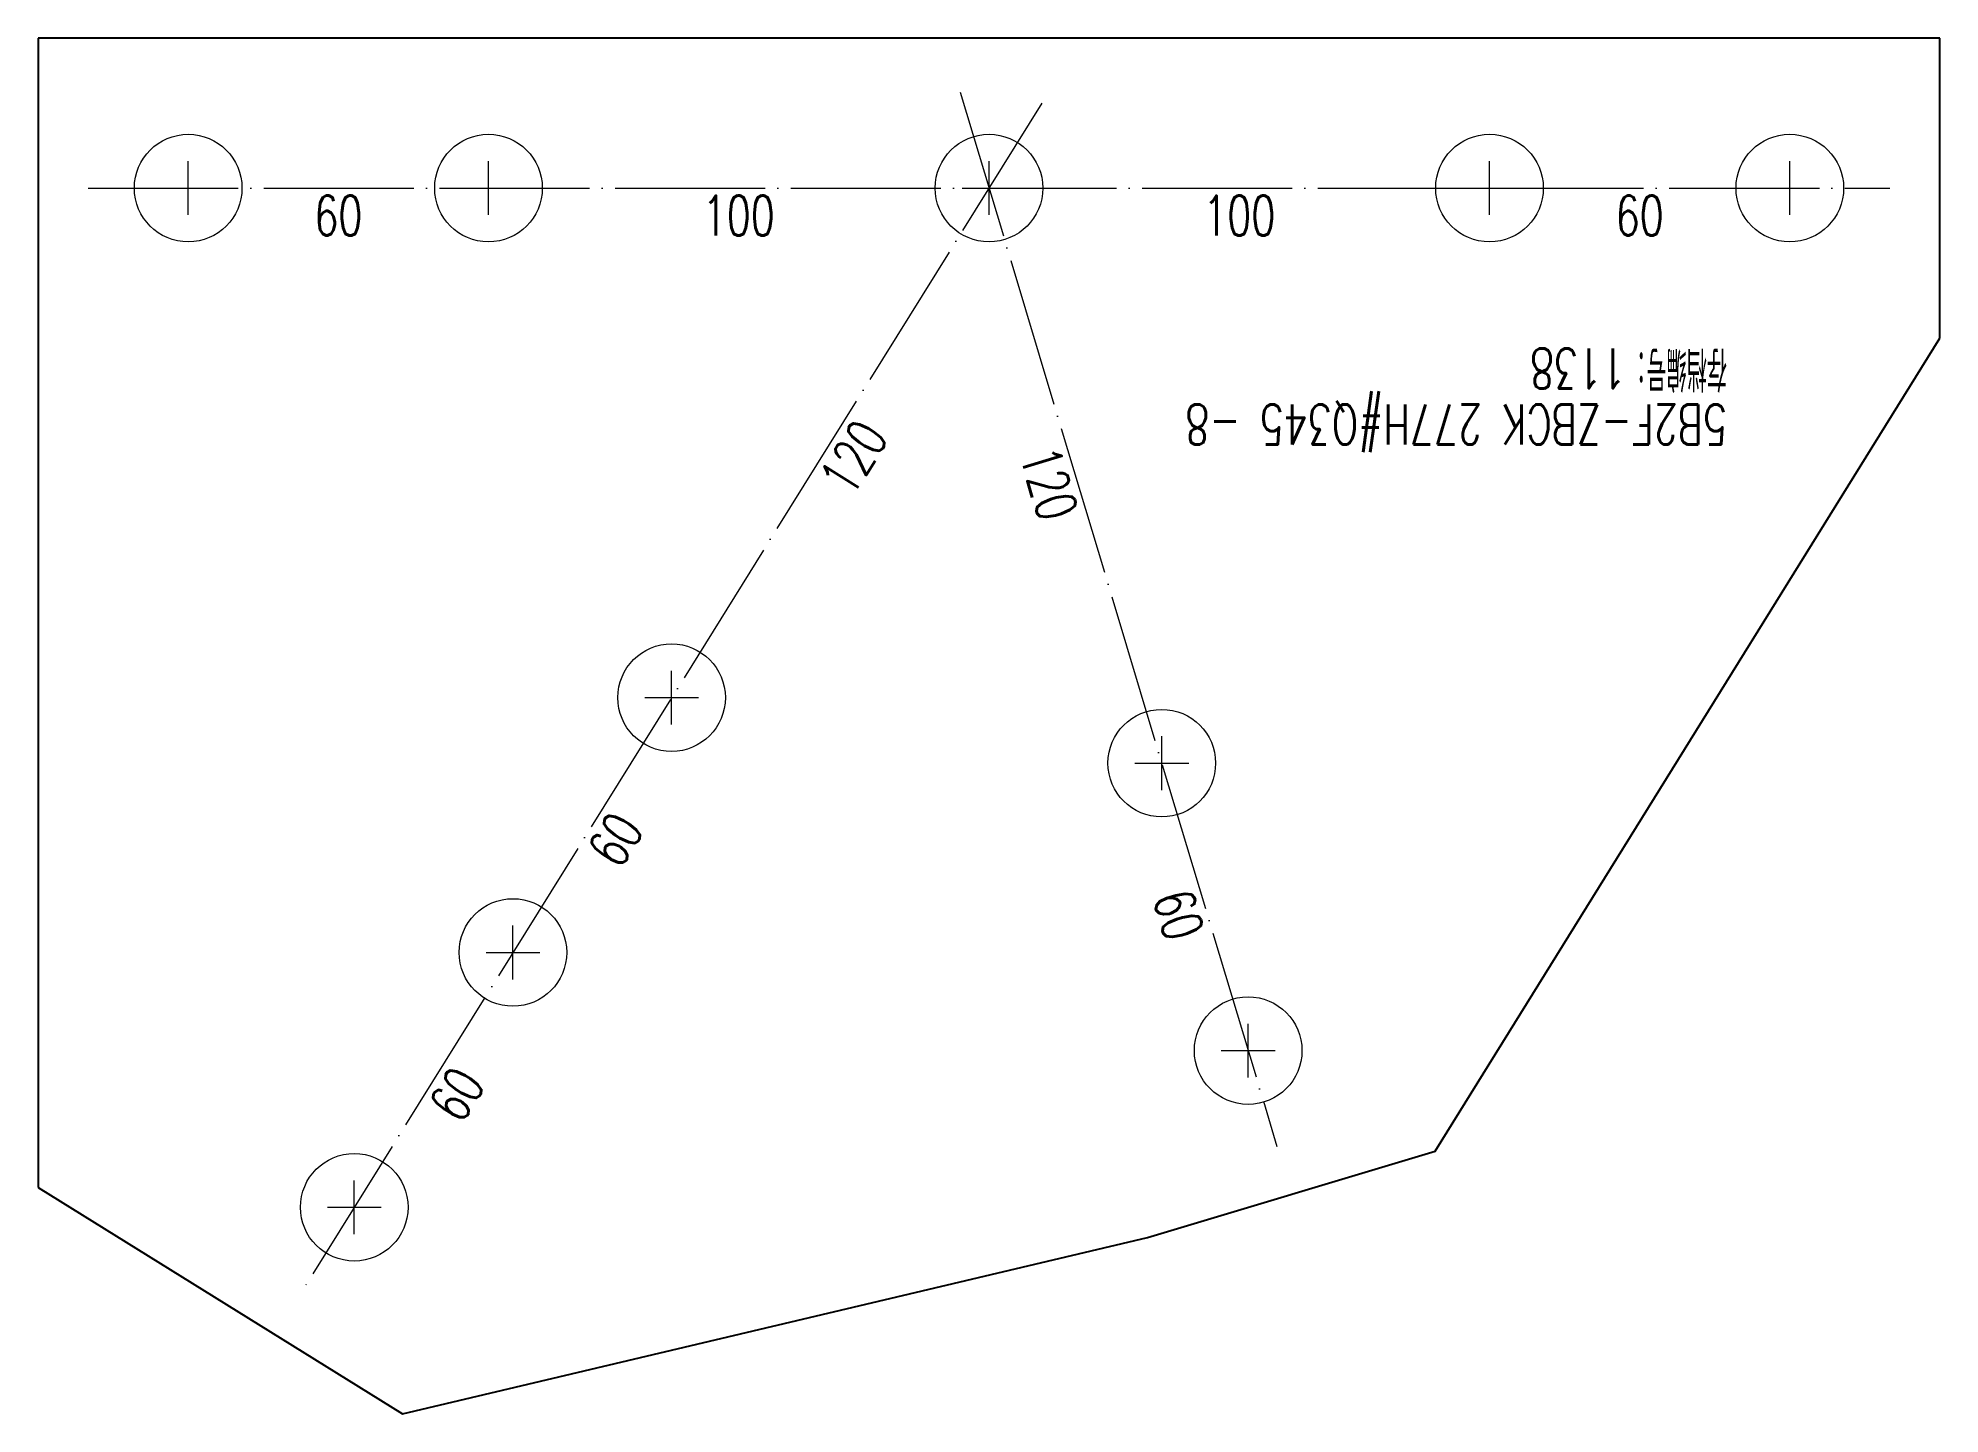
# Model space of a CAD drawing. Header units: millimetres. Extents: x -164 to 144402, y -33030 to 11430.
# Drawn here: x 41810 to 42190, y -15324.6 to -15049.6 of the extents above; entities that cross this region are included whole.
import ezdxf
from ezdxf.enums import TextEntityAlignment as Align

# ---------------------------------------------------------------- set-up
doc = ezdxf.new("R2010")
doc.units = ezdxf.units.MM
doc.header["$LTSCALE"] = 20
doc.linetypes.add('DASHDOT2X', pattern=[1.75, 1.5, -0.125, 0, -0.125])
for name, color, linetype, lineweight in [('1', 7, 'Continuous', 25), ('11', 3, 'Continuous', 13), ('12', 7, 'Continuous', 13), ('5', 1, 'Continuous', 13), ('7', 2, 'DASHDOT2X', 13)]:
    doc.layers.add(name, color=color, linetype=linetype, lineweight=lineweight)
doc.styles.get("Standard").update_dxf_attribs({"font": 'simplex', "width": 0.7, "bigfont": 'gbhzfs.shx'})

msp = doc.modelspace()

# ---------------------------------------------------------------- texts
at = {"layer": '11', "width": 0.7}
for s, p in [('60', (41870, -15081.057)), ('100', (41950, -15081.057)), ('100', (42050, -15081.057)), ('60', (42130, -15081.057))]:
    msp.add_text(s, height=8, dxfattribs=at).set_placement(p, align=Align.TOP_CENTER)
for s, rotation, p in [('120', 58.09593, (41969.563, -15131.286)), ('120', 286.71429, (42015.825, -15137.472)), ('60', 58.09593, (41922.003, -15207.694)), ('60', 286.71429, (42041.714, -15223.688)), ('60', 58.09593, (41890.302, -15258.635))]:
    msp.add_text(s, height=8, rotation=rotation, dxfattribs=at).set_placement(p, align=Align.TOP_CENTER)
at = {"layer": '12', "width": 0.7}
for s, p in [('存档编号：1138 ', (42147.456, -15109.219)), ('5B2F-ZBCK 277H#Q345 -8 ', (42147.456, -15120.419))]:
    msp.add_text(s, height=8, rotation=180, dxfattribs=at).set_placement(p, align=Align.BOTTOM_LEFT)

# ---------------------------------------------------------------- blocks, each defined once
blk = doc.blocks.new('M20')
for p, q in [((0, -0.5), (0, 0.5)), ((-0.5, 0), (0.5, 0))]:
    blk.add_line(p, q)
blk.add_circle((0, 0), 1)

# ---------------------------------------------------------------- linework, layer by layer
at = {"layer": '1'}
for p, q in [((42190, -15049.557), (41810, -15049.557)), ((41810, -15049.557), (41810, -15279.333)), ((42190, -15109.557), (42190, -15049.557)), ((42089.139, -15272.093), (42190, -15109.557)), ((42031.674, -15289.349), (42089.139, -15272.093)), ((41810, -15279.333), (41882.799, -15324.635)), ((41882.799, -15324.635), (42031.674, -15289.349))]:
    msp.add_line(p, q, dxfattribs=at)
at = {"layer": '7'}
for p, q in [((42010.568, -15062.577), (41862.61, -15300.293)), ((41994.248, -15060.402), (42057.531, -15271.144)), ((41820, -15079.557), (42180, -15079.557))]:
    msp.add_line(p, q, dxfattribs=at)

# ---------------------------------------------------------------- block references
at = {"layer": '5', "xscale": 10.75, "yscale": 10.75, "zscale": 10.75}
for p in [(41840, -15079.557), (41900, -15079.557), (42000, -15079.557), (42100, -15079.557), (42160, -15079.557), (41936.58, -15181.43), (42034.523, -15194.525), (41904.879, -15232.372), (42051.779, -15251.989), (41873.178, -15283.313)]:
    msp.add_blockref('M20', p, dxfattribs=at)

msp.set_redraw_order([(e.dxf.handle, doc.entitydb.next_handle()) for e in msp.query("TEXT MTEXT ATTDEF DIMENSION ARC_DIMENSION")])  # texts and dimensions are drawn at this point

doc.saveas('drawing.dxf')
